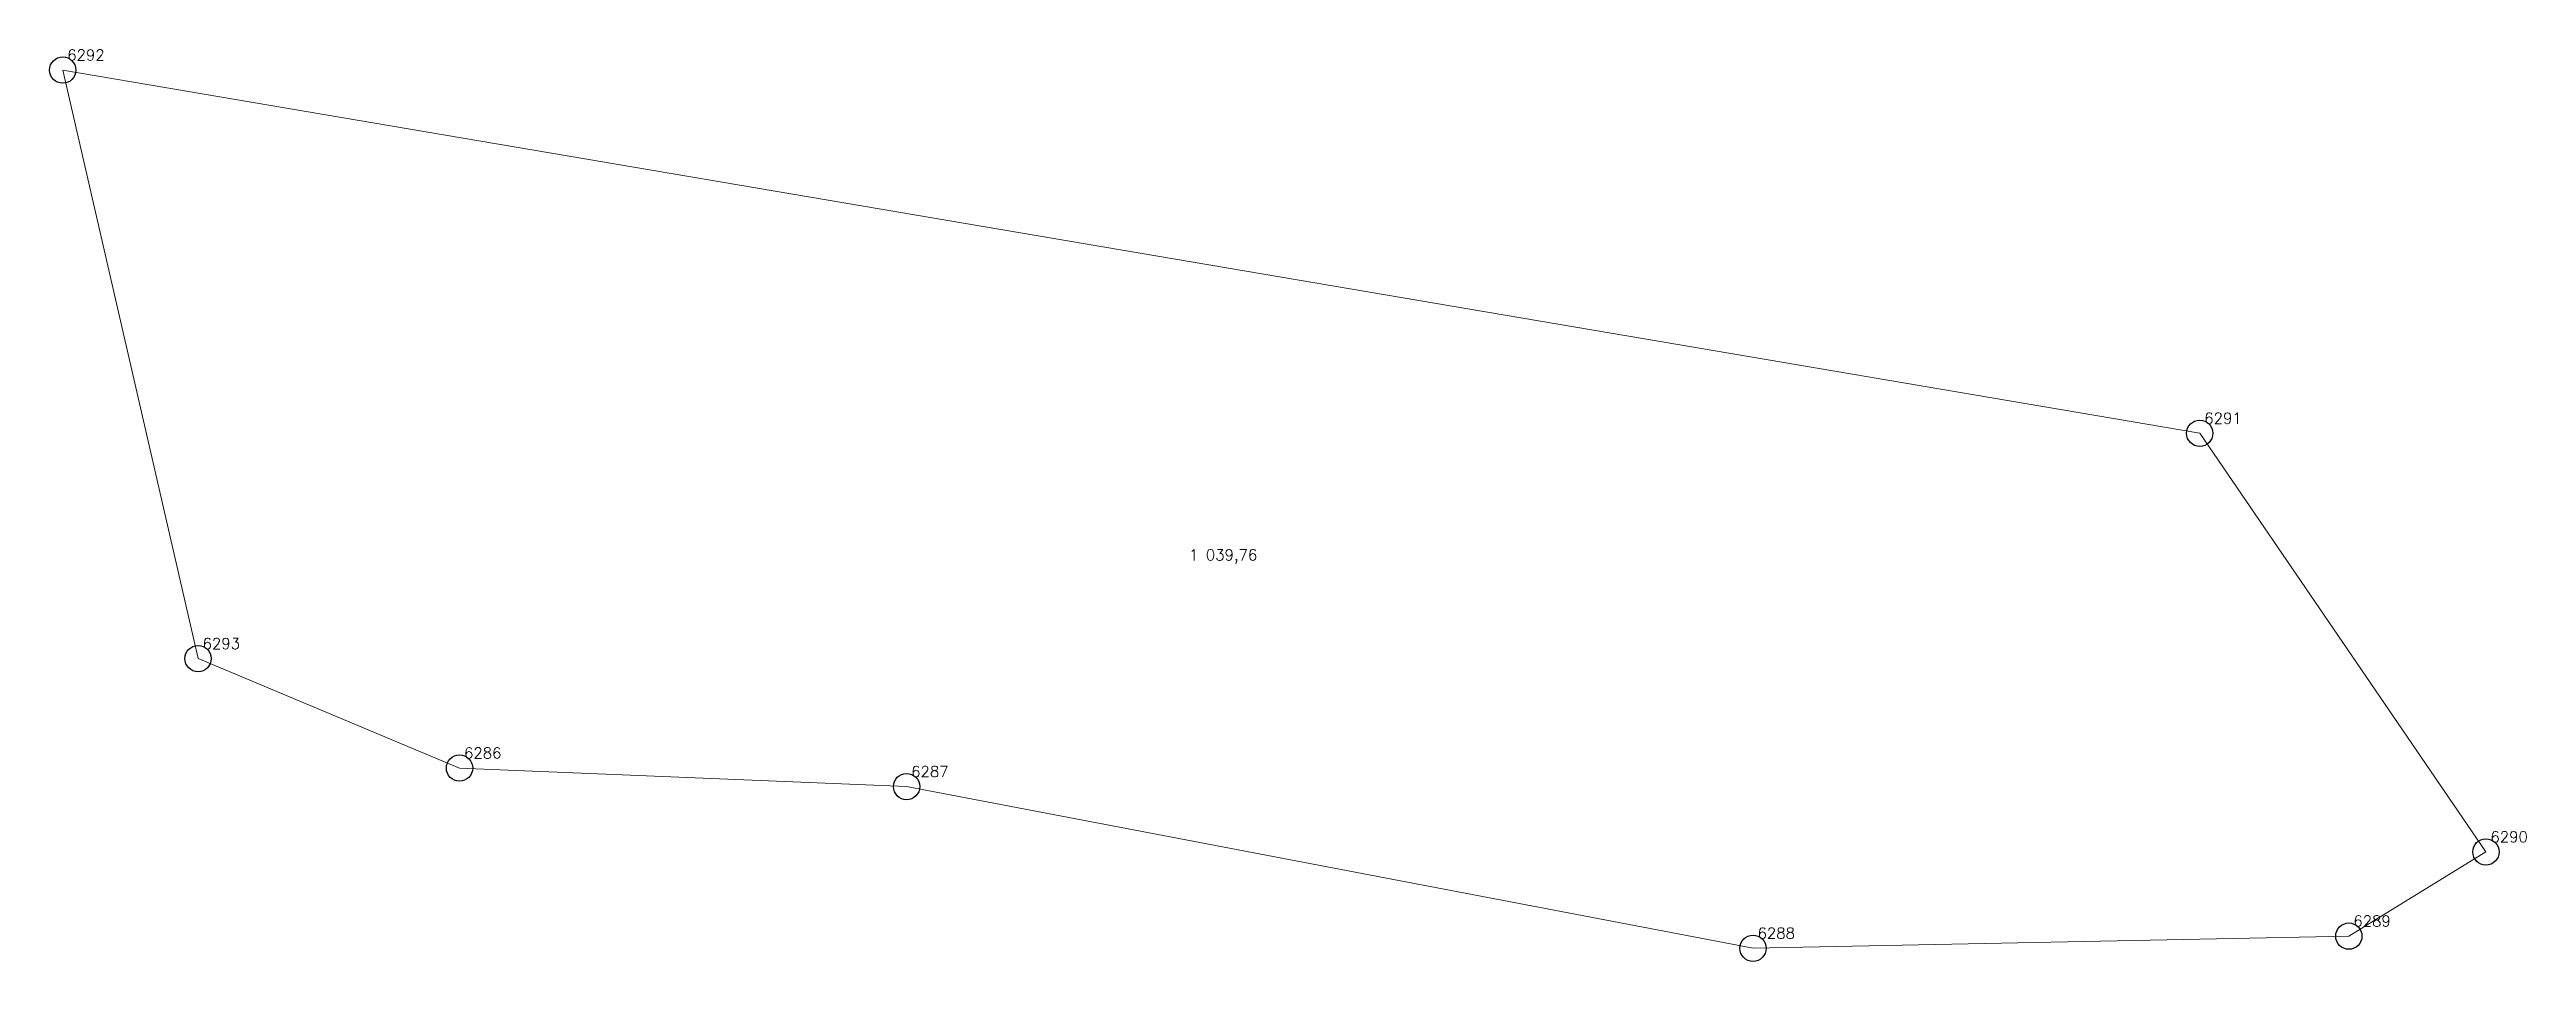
# Model space of a CAD drawing. Extents: x 1391501 to 1398271, y 354915 to 360782.
# Drawn here: x 1392742.9 to 1392813.5, y 356208.4 to 356234.4 of the extents above; entities that cross this region are included whole.
import ezdxf

# ---------------------------------------------------------------- set-up
doc = ezdxf.new("R2010")
doc.units = 0
doc.header["$PDMODE"] = 33
doc.header["$PDSIZE"] = 0.75
doc.layers.add('12 - ценные элементы визуального восприятия территории', color=7, linetype='Continuous')
doc.styles.get("Standard").update_dxf_attribs({"font": 'simplex.shx'})

msp = doc.modelspace()

# ---------------------------------------------------------------- texts
at = {"layer": '12 - ценные элементы визуального восприятия территории', "color": 7}
for s, p in [('6292', (1392743.386, 356234.047)), ('6291', (1392804.315, 356223.694)), ('1 039,76', (1392775.369, 356219.798)), ('6293', (1392747.246, 356217.271)), ('6286', (1392754.7, 356214.153)), ('6287', (1392767.447, 356213.624)), ('6290', (1392812.474, 356211.761)), ('6289', (1392808.565, 356209.361)), ('6288', (1392791.578, 356209.015))]:
    msp.add_text(s, height=0.3111, dxfattribs=at).set_placement(p)

# ---------------------------------------------------------------- linework, layer by layer
at = {"layer": '12 - ценные элементы визуального восприятия территории', "color": 7, "lineweight": 20}
msp.add_lwpolyline([(1392754.571, 356213.878), (1392747.117, 356216.997), (1392743.257, 356233.772), (1392804.186, 356223.42), (1392812.345, 356211.486), (1392808.436, 356209.087), (1392791.449, 356208.74), (1392767.318, 356213.349), (1392754.571, 356213.878)], close=True, dxfattribs=at)
at = {"layer": '12 - ценные элементы визуального восприятия территории'}
for p in [(1392743.257, 356233.772), (1392804.186, 356223.42), (1392747.117, 356216.997), (1392754.571, 356213.878), (1392767.318, 356213.349), (1392812.345, 356211.486), (1392808.436, 356209.087), (1392791.449, 356208.74)]:
    msp.add_point(p, dxfattribs=at)

msp.set_redraw_order([(e.dxf.handle, doc.entitydb.next_handle()) for e in msp.query("TEXT MTEXT ATTDEF DIMENSION ARC_DIMENSION")])  # texts and dimensions are drawn at this point

doc.saveas('drawing.dxf')
